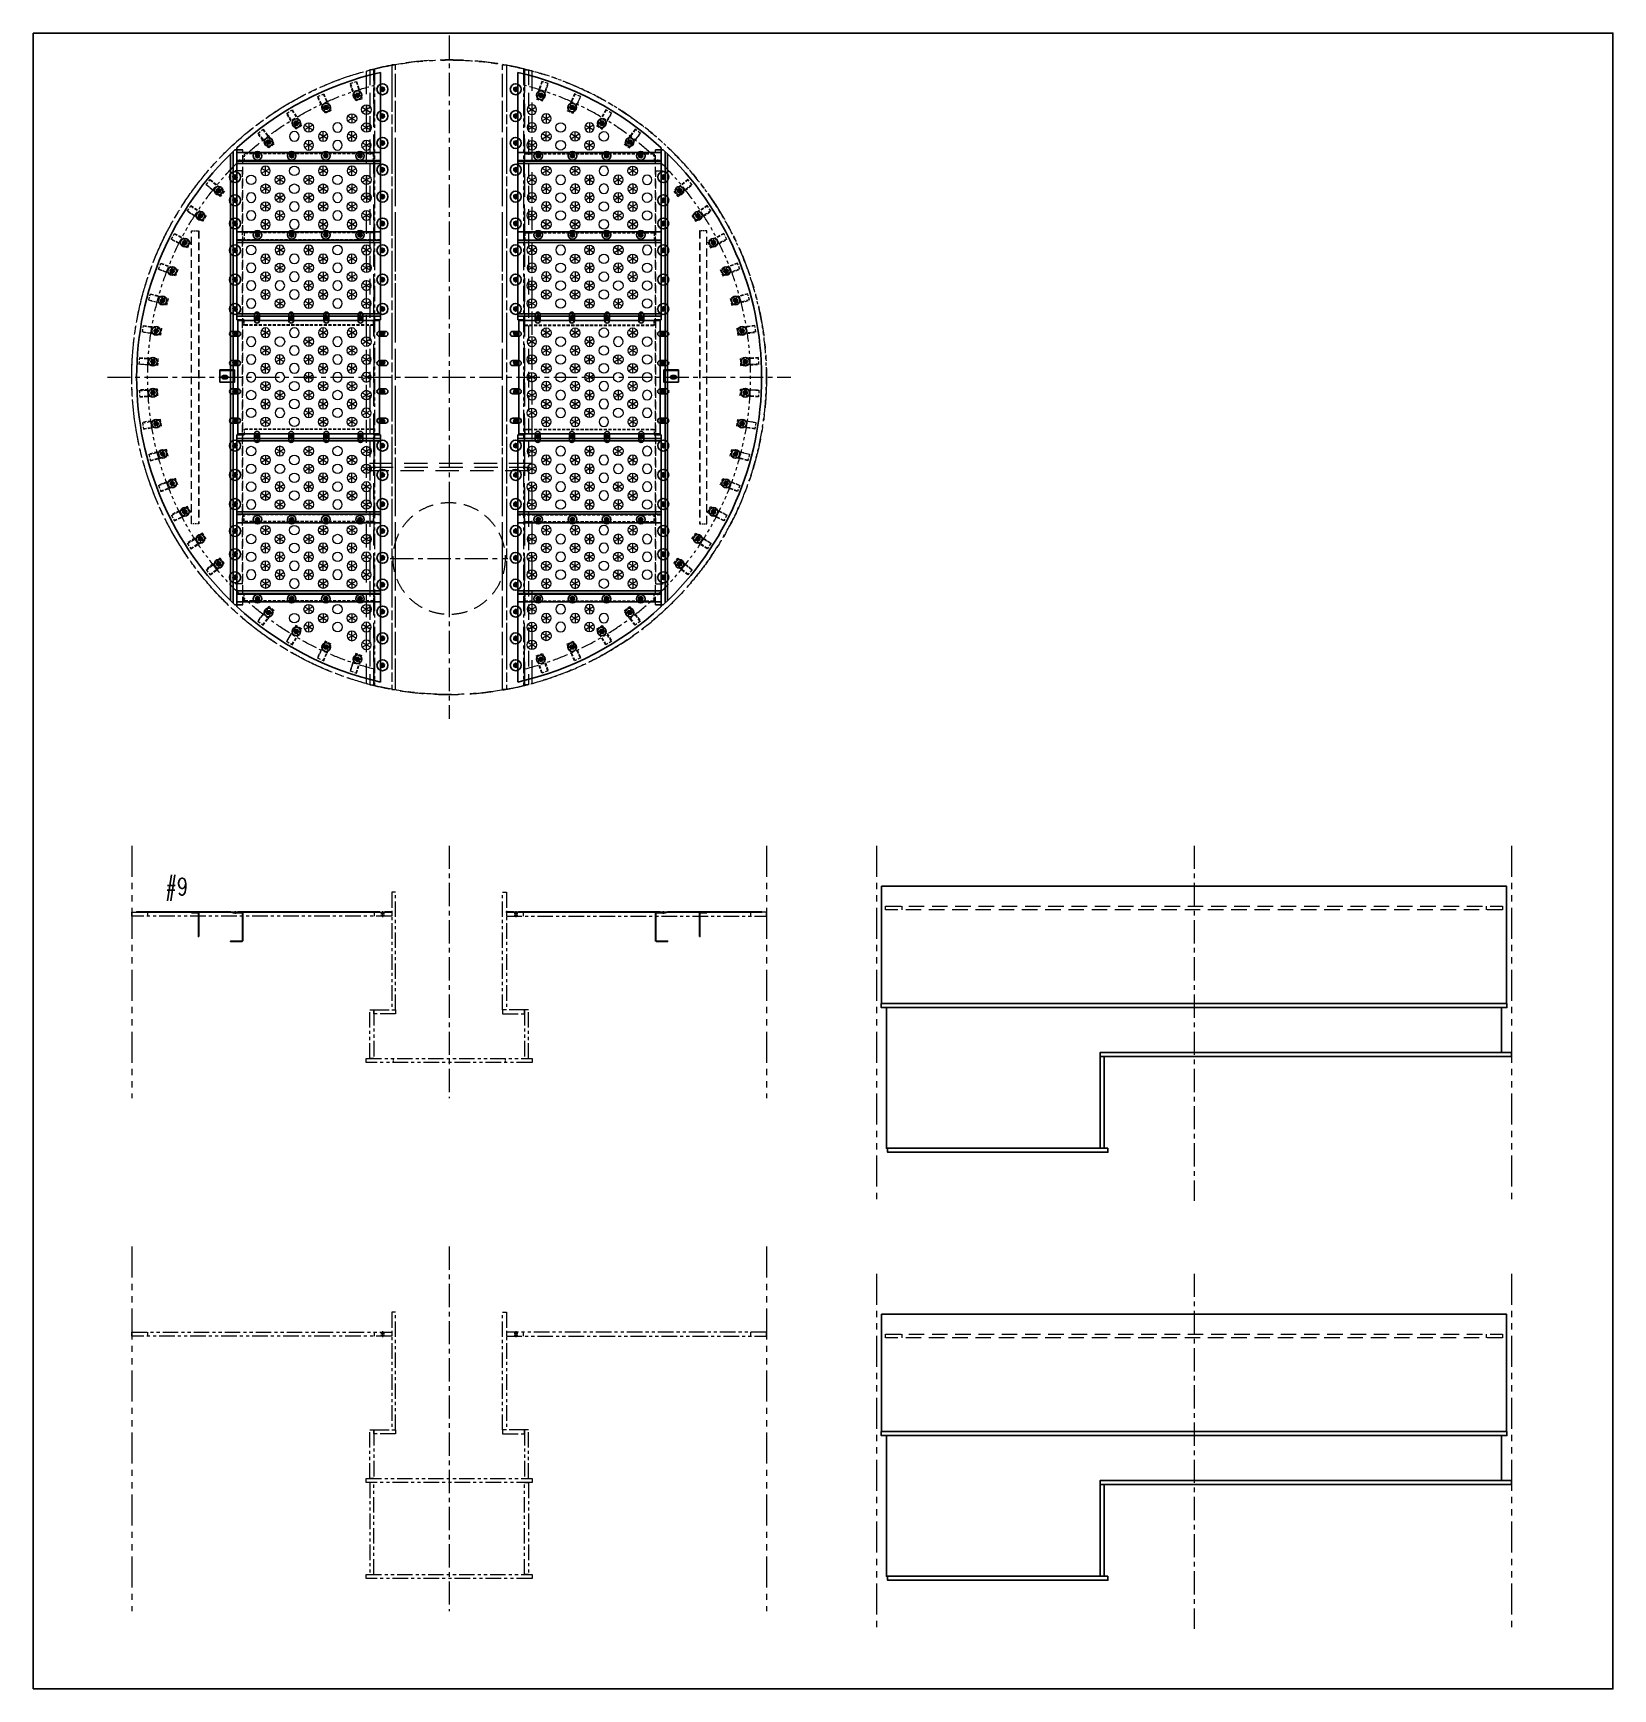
# Model space of a CAD drawing. Header units: inches. Extents: x -15980 to 45789, y -23276 to 2417.
# Drawn here: x -7244 to -773, y -12404 to -5619 of the extents above; entities that cross this region are included whole.
import ezdxf
from ezdxf.enums import TextEntityAlignment as Align

# ---------------------------------------------------------------- set-up
doc = ezdxf.new("R2010")
doc.units = ezdxf.units.IN
doc.header["$MEASUREMENT"] = 0
for name, pattern in [('CENTER', [50.8, 31.75, -6.35, 6.35, -6.35]), ('CENTERX2', [101.6, 63.5, -12.7, 12.7, -12.7]), ('HIDDEN', [9.525, 6.35, -3.175]), ('HIDDENX2', [19.05, 12.7, -6.35]), ('PHANTOMX2', [127, 63.5, -12.7, 12.7, -12.7, 12.7, -12.7])]:
    doc.linetypes.add(name, pattern=pattern)
for name, color, linetype, lineweight in [('Center line', 181, 'CENTER', 5), ('CENTER LINES', 181, 'CENTERX2', 5), ('HATCH', 130, 'PHANTOMX2', 9), ('HIDDEN', 211, 'HIDDEN', 5), ('HIDDEN LINES', 211, 'HIDDENX2', 5), ('TEXT', 2, 'Continuous', 13)]:
    doc.layers.add(name, color=color, linetype=linetype, lineweight=lineweight)
doc.styles.add('ROMANS', font='ROMANS.shx', dxfattribs={"width": 0.9, "bigfont": '@extfont2.shx'})

msp = doc.modelspace()

# ---------------------------------------------------------------- texts
at = {"layer": 'TEXT', "style": 'ROMANS', "width": 0.75}
msp.add_text('#9', height=70, dxfattribs=at).set_placement((-6701.765, -9116.194, 0), align=Align.MIDDLE_LEFT)

# ---------------------------------------------------------------- blocks, each defined once
blk = doc.blocks.new('A$Cc042e11c')
for p, q in [((65, 616), (65, 600)), ((995, 600), (995, 616)), ((1605, 600), (1605, 616)), ((2535, 616), (2535, 600))]:
    blk.add_line(p, q)
for points in [[(1065, 216), (1081, 216), (1081, 698), (1065, 698)], [(1535, 216), (1519, 216), (1519, 698), (1535, 698)], [(0, 616), (1065, 616), (1065, 600), (0, 600)], [(2600, 616), (1535, 616), (1535, 600), (2600, 600)], [(975, 216), (991, 216), (991, 16), (975, 16)], [(991, 216), (1081, 216), (1081, 200), (991, 200)], [(1609, 216), (1519, 216), (1519, 200), (1609, 200)], [(1625, 216), (1609, 216), (1609, 16), (1625, 16)], [(960, 16), (1640, 16), (1640, 0), (960, 0)]]:
    blk.add_lwpolyline(points, close=True)
at = {"layer": 'Center line', "ltscale": 0.2}
for p, q in [((1027, 620.9), (1027, 595.1)), ((1573, 620.9), (1573, 595.1))]:
    blk.add_line(p, q, dxfattribs=at)
at = {"layer": 'HIDDEN'}
for p, q in [((1021.5, 616), (1021.5, 600)), ((1032.5, 616), (1032.5, 600)), ((1567.5, 616), (1567.5, 600)), ((1578.5, 616), (1578.5, 600)), ((1070.5, 16), (1070.5, 0)), ((1529.5, 16), (1529.5, 0))]:
    blk.add_line(p, q, dxfattribs=at)
blk = doc.blocks.new('A$Cd512744c')
at = {"layer": 'HIDDEN', "ltscale": 10}
for p, q in [((67, 16), (67, 0)), ((2460.5, 16), (2460.5, 0))]:
    blk.add_line(p, q, dxfattribs=at)
blk.add_lwpolyline([(0, 16), (2527.4, 16), (2527.4, 0), (0, 0)], close=True, dxfattribs=at)
blk = doc.blocks.new('A$C335530ba')
blk.add_lwpolyline([(-2234.2, 71.4), (328.6, 71.4), (328.6, 55.4), (-2234.2, 55.4)], close=True)
blk = doc.blocks.new('A$C0152702f')
blk.add_lwpolyline([(223.1, 63.6), (-652.9, 63.6), (-652.9, 640.4), (1867.1, 640.4), (1867.1, 456.4), (223.1, 456.4)], close=True)
blk = doc.blocks.new('A$C425614e9')
for points in [[(1.4, 1090.8), (2561.4, 1090.8), (2561.4, 608.8), (1.4, 608.8)], [(897.4, 408.8), (2581.4, 408.8), (2581.4, 392.8), (897.4, 392.8)], [(897.4, 392.8), (913.4, 392.8), (913.4, 16), (897.4, 16)], [(928.4, 16), (26.4, 16), (26.4, 0), (928.4, 0)]]:
    blk.add_lwpolyline(points, close=True)
for name, p in [('A$Cd512744c', (17.7, 992.8)), ('A$C335530ba', (2234.2, 537.4)), ('A$C0152702f', (674.3, -47.6))]:
    blk.add_blockref(name, p)
blk = doc.blocks.new('A$C3762e2e1')
for p, q in [((65, 1008.8), (65, 992.8)), ((995, 992.8), (995, 1008.8)), ((1605, 992.8), (1605, 1008.8)), ((2535, 1008.8), (2535, 992.8))]:
    blk.add_line(p, q)
for points in [[(1065, 608.8), (1081, 608.8), (1081, 1090.8), (1065, 1090.8)], [(1535, 608.8), (1519, 608.8), (1519, 1090.8), (1535, 1090.8)], [(0, 1008.8), (1065, 1008.8), (1065, 992.8), (0, 992.8)], [(2600, 1008.8), (1535, 1008.8), (1535, 992.8), (2600, 992.8)], [(975, 608.8), (991, 608.8), (991, 408.8), (975, 408.8)], [(991, 608.8), (1081, 608.8), (1081, 592.8), (991, 592.8)], [(1609, 608.8), (1519, 608.8), (1519, 592.8), (1609, 592.8)], [(1625, 608.8), (1609, 608.8), (1609, 408.8), (1625, 408.8)], [(960, 408.8), (1640, 408.8), (1640, 392.8), (960, 392.8)], [(991, 392.8), (975, 392.8), (975, 16), (991, 16)], [(1609, 392.8), (1625, 392.8), (1625, 16), (1609, 16)], [(960, 16), (1640, 16), (1640, 0), (960, 0)]]:
    blk.add_lwpolyline(points, close=True)
at = {"layer": 'Center line', "ltscale": 0.2}
for p, q in [((1027, 1013.7), (1027, 987.9)), ((1573, 1013.7), (1573, 987.9))]:
    blk.add_line(p, q, dxfattribs=at)
at = {"layer": 'HIDDEN'}
for p, q in [((1021.5, 1008.8), (1021.5, 992.8)), ((1032.5, 1008.8), (1032.5, 992.8)), ((1567.5, 1008.8), (1567.5, 992.8)), ((1578.5, 1008.8), (1578.5, 992.8))]:
    blk.add_line(p, q, dxfattribs=at)
blk = doc.blocks.new('A$C4edc5b9b')
blk.add_lwpolyline([(0, 2), (30, 2), (30, 0), (0, 0)], close=True)
blk = doc.blocks.new('A$C5415b996')
blk.add_lwpolyline([(30, 0), (30, 96, 0.414214), (26, 100), (0, 100), (0, 98), (26, 98, -0.414214), (28, 96), (28, 0)], format="xyb", close=True)
blk = doc.blocks.new('A$C9f1ed8f9')
blk.add_lwpolyline([(431, 118, -0.414214), (433, 116), (433, 4, -0.414214), (431, 2), (385, 2), (385, 0), (431, 0, 0.414214), (435, 4), (435, 116, 0.414214), (431, 120), (395, 120), (385, 122), (0, 122), (0, 120), (384.8, 120), (394.8, 118)], format="xyb", close=True)
at = {"layer": 'CENTER LINES', "ltscale": 0.2}
blk.add_line((403, 125), (403, 113), dxfattribs=at)
at = {"layer": 'HIDDEN LINES', "ltscale": 0.2}
for p, q in [((397.5, 120), (397.5, 118)), ((408.5, 120), (408.5, 118))]:
    blk.add_line(p, q, dxfattribs=at)
blk.add_blockref('A$C5415b996', (225, 20))
blk = doc.blocks.new('A$Cd8bdfc00')
blk.add_lwpolyline([(0, 2), (580, 2), (580, 0), (0, 0)], close=True)
blk = doc.blocks.new('A$Cc3d1cca6')
for p, q in [((1535, 2578.6), (1535, 21.4)), ((1605, 2563.7), (1605, 36.3))]:
    blk.add_line(p, q)
at = {"ltscale": 2}
blk.add_lwpolyline([(1519, 2580), (1535, 2580), (1535, 20), (1519, 20)], close=True, dxfattribs=at)
for centre in [(1573, 2480), (1573, 2370), (1573, 2260), (1573, 2150), (1573, 2040), (1573, 1930), (1573, 1820), (1573, 1700), (1573, 1580), (1573, 1480), (1573, 1360), (1573, 1240), (1573, 1120), (1573, 1020), (1573, 900), (1573, 780), (1573, 670), (1573, 560), (1573, 450), (1573, 340), (1573, 230), (1573, 120)]:
    blk.add_circle(centre, 5.5)
for radius, start, end in [(1300, 280.41457, 79.58543), (1235, 284.2979, 75.7021)]:
    blk.add_arc((1300, 1300), radius, start, end)
at = {"layer": 'Center line', "ltscale": 0.2}
for p, q in [((1581.4, 2480), (1564.6, 2480)), ((1573, 2488.4), (1573, 2471.6)), ((1573, 2378.4), (1573, 2361.6)), ((1581.4, 2370), (1564.6, 2370)), ((1581.4, 2260), (1564.6, 2260)), ((1573, 2268.4), (1573, 2251.6)), ((1581.4, 2150), (1564.6, 2150)), ((1573, 2158.4), (1573, 2141.6)), ((1581.4, 2040), (1564.6, 2040)), ((1573, 2048.4), (1573, 2031.6)), ((1581.4, 1930), (1564.6, 1930)), ((1573, 1938.4), (1573, 1921.6)), ((1581.4, 1820), (1564.6, 1820)), ((1573, 1828.4), (1573, 1811.6)), ((1581.4, 1700), (1564.6, 1700)), ((1573, 1708.4), (1573, 1691.6)), ((1581.4, 1580), (1564.6, 1580)), ((1573, 1588.4), (1573, 1571.6)), ((1581.4, 1480), (1564.6, 1480)), ((1573, 1488.4), (1573, 1471.6)), ((1581.4, 1360), (1564.6, 1360)), ((1573, 1368.4), (1573, 1351.6)), ((1581.4, 1240), (1564.6, 1240)), ((1573, 1231.6), (1573, 1248.4)), ((1581.4, 1120), (1564.6, 1120)), ((1573, 1111.6), (1573, 1128.4)), ((1581.4, 1020), (1564.6, 1020)), ((1573, 1011.6), (1573, 1028.4)), ((1581.4, 900), (1564.6, 900)), ((1573, 891.6), (1573, 908.4)), ((1581.4, 780), (1564.6, 780)), ((1573, 771.6), (1573, 788.4)), ((1581.4, 670), (1564.6, 670)), ((1573, 661.6), (1573, 678.4)), ((1581.4, 560), (1564.6, 560)), ((1573, 551.6), (1573, 568.4)), ((1581.4, 450), (1564.6, 450)), ((1573, 441.6), (1573, 458.4)), ((1581.4, 340), (1564.6, 340)), ((1573, 331.6), (1573, 348.4)), ((1581.4, 230), (1564.6, 230)), ((1573, 221.6), (1573, 238.4)), ((1581.4, 120), (1564.6, 120)), ((1573, 111.6), (1573, 128.4))]:
    blk.add_line(p, q, dxfattribs=at)
blk = doc.blocks.new('A$Cac9da07a')
at = {"ltscale": 15}
blk.add_line((1640, 947), (960, 947), dxfattribs=at)
blk.add_lwpolyline([(960, 2554.8), (960, 45.2, 0.133085), (1640, 45.2), (1640, 2554.8, 0.133085)], format="xyb", close=True, dxfattribs=at)
blk.add_lwpolyline([(975, 916), (975, 932), (1625, 932), (1625, 916)], close=True, dxfattribs=at)
at = {"ltscale": 10}
blk.add_circle((1300, 557.2), 229.5, dxfattribs=at)
at = {"layer": 'Center line', "ltscale": 3}
for p, q in [((1300, 798.1), (1300, 316.3)), ((1059.1, 557.2), (1540.9, 557.2))]:
    blk.add_line(p, q, dxfattribs=at)
blk = doc.blocks.new('A$Ccc17b4d7')
at = {"ltscale": 15}
blk.add_lwpolyline([(1609, 2562.7), (1609, 37.3, -0.017682), (1519, 18.6), (1519, 2581.4, -0.017682)], format="xyb", close=True, dxfattribs=at)
blk = doc.blocks.new('A$C7ef7bea8')
at = {"layer": 'HIDDEN', "ltscale": 10}
for points in [[(991, 2560), (975, 2560), (975, 40), (991, 40)], [(1609, 2560), (1625, 2560), (1625, 40), (1609, 40)]]:
    blk.add_lwpolyline(points, close=True, dxfattribs=at)
at = {"layer": 'HIDDEN'}
for name in ['A$Cac9da07a', 'A$Ccc17b4d7']:
    blk.add_blockref(name, (0, 0), dxfattribs=at)
at = {"layer": 'HIDDEN', "xscale": -1}
blk.add_blockref('A$Ccc17b4d7', (2600, 0), dxfattribs=at)
blk = doc.blocks.new('A$C9978c740')
at = {"xscale": -1}
blk.add_blockref('A$Cc3d1cca6', (2600, 0), dxfattribs=at)
for name in ['A$C7ef7bea8', 'A$Cc3d1cca6']:
    blk.add_blockref(name, (0, 0))
blk = doc.blocks.new('A$C4f5cbecb')
blk.add_lwpolyline([(0, 465), (580, 465), (580, 0), (0, 0)], close=True)
blk = doc.blocks.new('A$C6a3627fe')
blk.add_circle((6.1, 6.1), 5.5)
at = {"layer": 'CENTER LINES'}
for p, q in [((0, 6.1), (12.1, 6.1)), ((6.1, 0), (6.1, 12.1))]:
    blk.add_line(p, q, dxfattribs=at)
blk = doc.blocks.new('A$C2cecf179')
for p, q in [((588, 349), (0, 349)), ((588, 339.1), (0, 339.1)), ((588, 48), (0, 48)), ((588, 38.1), (0, 38.1)), ((29, 23), (0, 23)), ((559, 23), (588, 23))]:
    blk.add_line(p, q)
blk.add_lwpolyline([(588, 23), (588, 384), (0, 384), (0, 23)])
at = {"layer": 'HIDDEN LINES'}
for p, q in [((588, 48), (0, 48)), ((559, 2), (29, 2)), ((559, 0), (29, 0)), ((559, 0), (559, 3))]:
    blk.add_line(p, q, dxfattribs=at)
at = {"layer": 'HIDDEN LINES', "ltscale": 0.5}
for p, q in [((29, 0), (29, 23)), ((559, 0), (559, 23))]:
    blk.add_line(p, q, dxfattribs=at)
for p in [(77.9, 365), (217.9, 365), (357.9, 365), (497.9, 365)]:
    blk.add_blockref('A$C6a3627fe', p)
at = {"xscale": -1}
for p in [(90, 26), (230, 26), (370, 26), (510, 26)]:
    blk.add_blockref('A$C6a3627fe', p, dxfattribs=at)
blk = doc.blocks.new('A$Caa2db43d')
for p, q in [((0, 1200), (30, 1200)), ((30, 0), (0, 0))]:
    blk.add_line(p, q)
at = {"ltscale": 5}
for p, q in [((0, 0), (0, 1200)), ((28, 1200), (28, 0)), ((30, 1200), (30, 0))]:
    blk.add_line(p, q, dxfattribs=at)
blk = doc.blocks.new('A$C2ccb66f0')
blk.add_circle((5.5, 5.5), 5.5)
blk = doc.blocks.new('A$C8bd214eb')
for p, q in [((385, 364.9), (385, 2195.1)), ((395, 355.2), (395, 2204.8)), ((435, 2212), (402.6, 2212)), ((435, 348), (402.6, 348))]:
    blk.add_line(p, q)
blk.add_circle((361, 1280), 5.5)
blk.add_arc((1280, 1280), 1280, 133.27056, 226.72944)
at = {"layer": 'HIDDEN', "ltscale": 5}
for p, q in [((435, 348), (435, 2212)), ((385, 434), (385, 2126)), ((435, 2126), (385, 2126)), ((433, 434), (433, 2126)), ((435, 434), (385, 434))]:
    blk.add_line(p, q, dxfattribs=at)
at = {"xscale": -1}
for p in [(409, 2093.9), (409, 1998.9), (409, 1903.9), (409, 1793.9), (409, 1673.9), (409, 1553.9), (409, 1453.9), (409, 1333.9)]:
    blk.add_blockref('A$C6a3627fe', p, dxfattribs=at)
for p, xscale, rotation in [((338.2, 2052), -0.9999999999999996, 117.0000000000001), ((262.6, 1949.3), -1, 123.0000000000001), ((198.2, 1839.3), -1.000000000000001, 129.0000000000001), ((145.7, 1723.2), -1, 135.0000000000002), ((105.6, 1602.2), -1, 141), ((78.3, 1477.7), -1, 147.0000000000001), ((64.3, 1351), -1, 152.9999999999999)]:
    blk.add_blockref('A$C2ccb66f0', p, dxfattribs=dict(xscale=xscale, rotation=rotation))
for name, p, rotation in [('A$C2ccb66f0', (64.3, 1209), 27.00000000000002), ('A$C6a3627fe', (409, 1226), 180), ('A$C2ccb66f0', (78.3, 1082.3), 33.00000000000002), ('A$C6a3627fe', (409, 1106), 180), ('A$C2ccb66f0', (105.6, 957.8), 38.99999999999994), ('A$C6a3627fe', (409, 1006), 180), ('A$C6a3627fe', (409, 886), 180), ('A$C2ccb66f0', (145.7, 836.8), 44.99999999999992), ('A$C6a3627fe', (409, 766), 180), ('A$C2ccb66f0', (198.2, 720.7), 50.99999999999993), ('A$C2ccb66f0', (262.6, 610.7), 56.99999999999991), ('A$C6a3627fe', (409, 656), 180), ('A$C6a3627fe', (409, 561), 180), ('A$C2ccb66f0', (338.2, 508), 62.99999999999992), ('A$C6a3627fe', (409, 466), 180)]:
    blk.add_blockref(name, p, dxfattribs=dict(rotation=rotation))
at = {"layer": 'HIDDEN'}
blk.add_blockref('A$Caa2db43d', (225, 680), dxfattribs=at)
blk = doc.blocks.new('A$Cb47aec24')
for p, q in [((588, 324), (0, 324)), ((588, 314.1), (0, 314.1))]:
    blk.add_line(p, q)
for points in [[(588, 2), (588, 359), (0, 359)], [(0, 359), (0, 2)]]:
    blk.add_lwpolyline(points)
at = {"layer": 'HIDDEN LINES'}
for p, q in [((588, 2), (0, 2)), ((29, 30), (29, 0)), ((559, 30), (29, 30)), ((559, 0), (29, 0)), ((559, 30), (559, 0))]:
    blk.add_line(p, q, dxfattribs=at)
at = {"xscale": -1}
for p in [(90.1, 340), (230.1, 340), (370.1, 340), (90.1, 15.9), (230.1, 15.9), (370.1, 15.9)]:
    blk.add_blockref('A$C6a3627fe', p, dxfattribs=at)
for p in [(498, 340), (498, 15.9)]:
    blk.add_blockref('A$C6a3627fe', p)
blk = doc.blocks.new('A$C25e64056')
blk.add_lwpolyline([(11.6, 0, -1), (11.6, 14), (22.6, 14, -1), (22.6, 0)], format="xyb", close=True)
at = {"layer": 'Center line', "ltscale": 0.2}
for p, q in [((1.5, 7), (32.6, 7)), ((11.6, 0), (11.6, 14)), ((22.6, 14), (22.6, 0))]:
    blk.add_line(p, q, dxfattribs=at)
blk = doc.blocks.new('A$Cea60fde7')
for p, q in [((60, 47), (0, 47)), ((23, 50), (23, 47)), ((33, 50), (33, 47))]:
    blk.add_line(p, q)
blk.add_lwpolyline([(60, 50), (60, 0), (0, 0), (0, 50)], close=True)
at = {"rotation": 180}
blk.add_blockref('A$C25e64056', (37.1, 27), dxfattribs=at)
blk = doc.blocks.new('A$C79996363')
for p, q in [((999, 2168.5), (999, 2528.8)), ((411, 2219.8), (411, 2168.5)), ((411, 2168.5), (999, 2168.5))]:
    blk.add_line(p, q)
blk.add_arc((1280, 1280), 1280, 102.6815, 132.75823)
at = {"layer": 'HIDDEN LINES'}
blk.add_line((970, 2165.5), (440, 2165.5), dxfattribs=at)
blk.add_lwpolyline([(970, 2165.5), (970, 2195.5), (440, 2195.5), (440, 2165.5)], dxfattribs=at)
for p, rotation in [((903.3, 2427.9), 36), ((775.8, 2377.8), 42.5), ((654.8, 2313.7), 48.99999999999997), ((541.8, 2236.3), 55.50000000000001)]:
    blk.add_blockref('A$C2ccb66f0', p, dxfattribs=dict(rotation=rotation))
at = {"xscale": -1}
for p in [(501, 2181.4), (641, 2181.4), (781, 2181.4)]:
    blk.add_blockref('A$C6a3627fe', p, dxfattribs=at)
blk.add_blockref('A$C6a3627fe', (908.9, 2181.4))
blk = doc.blocks.new('A$C25266b9a')
for name, p in [('A$C79996363', (0, 0)), ('A$C8bd214eb', (0, 0)), ('A$Cb47aec24', (411, 1841.5)), ('A$C2cecf179', (411, 1492.5)), ('A$C4f5cbecb', (415, 1047.5)), ('A$Cea60fde7', (341, 1260))]:
    blk.add_blockref(name, p)
at = {"xscale": -1}
for name, p in [('A$C79996363', (2560, 0)), ('A$Cb47aec24', (2149, 1841.5)), ('A$C8bd214eb', (2560, 0)), ('A$C2cecf179', (2149, 1492.5)), ('A$C4f5cbecb', (2145, 1047.5)), ('A$Cea60fde7', (2219, 1260))]:
    blk.add_blockref(name, p, dxfattribs=at)
at = {"xscale": -1, "rotation": 180}
for name, p in [('A$C2cecf179', (411, 1067.5)), ('A$Cb47aec24', (411, 718.5)), ('A$C79996363', (0, 2560))]:
    blk.add_blockref(name, p, dxfattribs=at)
at = {"rotation": 180}
for name, p in [('A$C2cecf179', (2149, 1067.5)), ('A$Cb47aec24', (2149, 718.5)), ('A$C79996363', (2560, 2560))]:
    blk.add_blockref(name, p, dxfattribs=at)
blk = doc.blocks.new('A$C11cce40c')
at = {"layer": 'TEXT'}
blk.add_circle((19.5, 19.5), 19.5, dxfattribs=at)
blk = doc.blocks.new('A$Ce7f1c790')
at = {"layer": 'TEXT'}
for p, q in [((2.6, 29.2), (36.4, 9.7)), ((36.4, 29.2), (2.6, 9.7)), ((19.5, 39), (19.5, 0))]:
    blk.add_line(p, q, dxfattribs=at)
blk.add_circle((19.5, 19.5), 19.5, dxfattribs=at)
blk = doc.blocks.new('A$C6de24bd3')
for name, p in [('A$Ce7f1c790', (413, 2156.5)), ('A$Ce7f1c790', (472, 2193)), ('A$Ce7f1c790', (236, 2120)), ('A$Ce7f1c790', (472, 2120)), ('A$C11cce40c', (1268, 2120)), ('A$C11cce40c', (1445, 2083.5)), ('A$C11cce40c', (1268, 2047)), ('A$Ce7f1c790', (59, 1869)), ('A$Ce7f1c790', (118, 1905.5)), ('A$Ce7f1c790', (236, 1905.5)), ('A$Ce7f1c790', (295, 1869)), ('A$Ce7f1c790', (413, 1869)), ('A$Ce7f1c790', (472, 1905.5)), ('A$Ce7f1c790', (59, 1796)), ('A$Ce7f1c790', (118, 1832.5)), ('A$Ce7f1c790', (236, 1832.5)), ('A$Ce7f1c790', (295, 1796)), ('A$Ce7f1c790', (413, 1796)), ('A$Ce7f1c790', (472, 1832.5)), ('A$C11cce40c', (1268, 1832.5)), ('A$C11cce40c', (1445, 1796)), ('A$C11cce40c', (1622, 1832.5)), ('A$C11cce40c', (1268, 1759.5)), ('A$C11cce40c', (1622, 1759.5)), ('A$C11cce40c', (1445, 1723)), ('A$Ce7f1c790', (118, 1545)), ('A$Ce7f1c790', (236, 1545)), ('A$Ce7f1c790', (472, 1545)), ('A$C11cce40c', (1268, 1545)), ('A$C11cce40c', (1445, 1581.5)), ('A$C11cce40c', (1622, 1545)), ('A$Ce7f1c790', (59, 1508.5)), ('A$Ce7f1c790', (295, 1508.5)), ('A$Ce7f1c790', (413, 1508.5)), ('A$C11cce40c', (1268, 1472)), ('A$C11cce40c', (1445, 1508.5)), ('A$C11cce40c', (1504, 1472)), ('A$C11cce40c', (1622, 1472)), ('A$Ce7f1c790', (118, 1399)), ('A$C11cce40c', (1268, 1399)), ('A$C11cce40c', (1445, 1435.5)), ('A$C11cce40c', (1622, 1399)), ('A$C11cce40c', (1445, 1279)), ('A$Ce7f1c790', (59, 1206)), ('A$Ce7f1c790', (236, 1242.5)), ('A$Ce7f1c790', (295, 1206)), ('A$Ce7f1c790', (413, 1206)), ('A$Ce7f1c790', (472, 1242.5)), ('A$C11cce40c', (1268, 1242.5)), ('A$C11cce40c', (1445, 1206)), ('A$C11cce40c', (1622, 1242.5)), ('A$C11cce40c', (1268, 1169.5)), ('A$C11cce40c', (1445, 1133)), ('A$C11cce40c', (1622, 1169.5)), ('A$Ce7f1c790', (59, 1060)), ('A$Ce7f1c790', (295, 1060)), ('A$Ce7f1c790', (413, 1060)), ('A$C11cce40c', (1268, 1096.5)), ('A$C11cce40c', (1504, 1096.5)), ('A$C11cce40c', (1622, 1096.5)), ('A$Ce7f1c790', (118, 1023.5)), ('A$Ce7f1c790', (236, 1023.5)), ('A$Ce7f1c790', (472, 1023.5)), ('A$Ce7f1c790', (59, 914)), ('A$Ce7f1c790', (295, 914)), ('A$Ce7f1c790', (413, 914)), ('A$C11cce40c', (1504, 950.5)), ('A$Ce7f1c790', (236, 794)), ('A$Ce7f1c790', (472, 794)), ('A$Ce7f1c790', (59, 757.5)), ('A$Ce7f1c790', (236, 721)), ('A$Ce7f1c790', (295, 757.5)), ('A$Ce7f1c790', (413, 757.5)), ('A$Ce7f1c790', (472, 721)), ('A$Ce7f1c790', (59, 611.5)), ('A$Ce7f1c790', (118, 575)), ('A$Ce7f1c790', (236, 575)), ('A$Ce7f1c790', (295, 611.5)), ('A$Ce7f1c790', (413, 611.5)), ('A$Ce7f1c790', (472, 575)), ('A$C11cce40c', (1268, 575)), ('A$C11cce40c', (1622, 575)), ('A$Ce7f1c790', (59, 470)), ('A$Ce7f1c790', (295, 470)), ('A$Ce7f1c790', (413, 470)), ('A$Ce7f1c790', (118, 433.5)), ('A$Ce7f1c790', (236, 433.5)), ('A$Ce7f1c790', (472, 433.5)), ('A$C11cce40c', (1445, 324)), ('A$Ce7f1c790', (59, 251)), ('A$Ce7f1c790', (295, 251)), ('A$Ce7f1c790', (413, 251)), ('A$C11cce40c', (1268, 287.5)), ('A$C11cce40c', (1445, 251)), ('A$C11cce40c', (1622, 287.5)), ('A$Ce7f1c790', (236, 146)), ('A$Ce7f1c790', (295, 109.5)), ('A$Ce7f1c790', (413, 109.5)), ('A$Ce7f1c790', (472, 146))]:
    blk.add_blockref(name, p)
at = {"xscale": -1}
for name, p in [('A$Ce7f1c790', (1189, 2193)), ('A$Ce7f1c790', (1248, 2156.5)), ('A$C11cce40c', (216, 2083.5)), ('A$C11cce40c', (393, 2120)), ('A$Ce7f1c790', (1189, 2120)), ('A$Ce7f1c790', (1425, 2120)), ('A$C11cce40c', (393, 2047)), ('A$Ce7f1c790', (1189, 1905.5)), ('A$Ce7f1c790', (1248, 1869)), ('A$Ce7f1c790', (1366, 1869)), ('A$Ce7f1c790', (1425, 1905.5)), ('A$Ce7f1c790', (1543, 1905.5)), ('A$Ce7f1c790', (1602, 1869)), ('A$C11cce40c', (39, 1832.5)), ('A$C11cce40c', (216, 1796)), ('A$C11cce40c', (393, 1832.5)), ('A$Ce7f1c790', (1189, 1832.5)), ('A$Ce7f1c790', (1248, 1796)), ('A$Ce7f1c790', (1366, 1796)), ('A$Ce7f1c790', (1425, 1832.5)), ('A$Ce7f1c790', (1543, 1832.5)), ('A$Ce7f1c790', (1602, 1796)), ('A$C11cce40c', (39, 1759.5)), ('A$C11cce40c', (393, 1759.5)), ('A$C11cce40c', (216, 1723)), ('A$C11cce40c', (39, 1545)), ('A$C11cce40c', (216, 1581.5)), ('A$C11cce40c', (393, 1545)), ('A$Ce7f1c790', (1189, 1545)), ('A$Ce7f1c790', (1425, 1545)), ('A$Ce7f1c790', (1543, 1545)), ('A$C11cce40c', (39, 1472)), ('A$C11cce40c', (157, 1472)), ('A$C11cce40c', (216, 1508.5)), ('A$C11cce40c', (393, 1472)), ('A$Ce7f1c790', (1248, 1508.5)), ('A$Ce7f1c790', (1366, 1508.5)), ('A$Ce7f1c790', (1602, 1508.5)), ('A$C11cce40c', (39, 1399)), ('A$C11cce40c', (216, 1435.5)), ('A$C11cce40c', (393, 1399)), ('A$Ce7f1c790', (1543, 1399)), ('A$C11cce40c', (216, 1279)), ('A$C11cce40c', (39, 1242.5)), ('A$C11cce40c', (216, 1206)), ('A$C11cce40c', (393, 1242.5)), ('A$Ce7f1c790', (1189, 1242.5)), ('A$Ce7f1c790', (1248, 1206)), ('A$Ce7f1c790', (1366, 1206)), ('A$Ce7f1c790', (1425, 1242.5)), ('A$Ce7f1c790', (1602, 1206)), ('A$C11cce40c', (39, 1169.5)), ('A$C11cce40c', (216, 1133)), ('A$C11cce40c', (393, 1169.5)), ('A$C11cce40c', (39, 1096.5)), ('A$C11cce40c', (157, 1096.5)), ('A$C11cce40c', (393, 1096.5)), ('A$Ce7f1c790', (1248, 1060)), ('A$Ce7f1c790', (1366, 1060)), ('A$Ce7f1c790', (1602, 1060)), ('A$Ce7f1c790', (1189, 1023.5)), ('A$Ce7f1c790', (1425, 1023.5)), ('A$Ce7f1c790', (1543, 1023.5)), ('A$C11cce40c', (157, 950.5)), ('A$Ce7f1c790', (1248, 914)), ('A$Ce7f1c790', (1366, 914)), ('A$Ce7f1c790', (1602, 914)), ('A$Ce7f1c790', (1189, 794)), ('A$Ce7f1c790', (1425, 794)), ('A$Ce7f1c790', (1189, 721)), ('A$Ce7f1c790', (1248, 757.5)), ('A$Ce7f1c790', (1366, 757.5)), ('A$Ce7f1c790', (1425, 721)), ('A$Ce7f1c790', (1602, 757.5)), ('A$C11cce40c', (39, 575)), ('A$C11cce40c', (393, 575)), ('A$Ce7f1c790', (1189, 575)), ('A$Ce7f1c790', (1248, 611.5)), ('A$Ce7f1c790', (1366, 611.5)), ('A$Ce7f1c790', (1425, 575)), ('A$Ce7f1c790', (1543, 575)), ('A$Ce7f1c790', (1602, 611.5)), ('A$Ce7f1c790', (1248, 470)), ('A$Ce7f1c790', (1366, 470)), ('A$Ce7f1c790', (1602, 470)), ('A$Ce7f1c790', (1189, 433.5)), ('A$Ce7f1c790', (1425, 433.5)), ('A$Ce7f1c790', (1543, 433.5)), ('A$C11cce40c', (216, 324)), ('A$C11cce40c', (39, 287.5)), ('A$C11cce40c', (216, 251)), ('A$C11cce40c', (393, 287.5)), ('A$Ce7f1c790', (1248, 251)), ('A$Ce7f1c790', (1366, 251)), ('A$Ce7f1c790', (1602, 251)), ('A$Ce7f1c790', (1189, 146)), ('A$Ce7f1c790', (1248, 109.5)), ('A$Ce7f1c790', (1366, 109.5)), ('A$Ce7f1c790', (1425, 146))]:
    blk.add_blockref(name, p, dxfattribs=at)
at = {"xscale": -1, "rotation": 180}
for name, p in [('A$Ce7f1c790', (295, 2122.5)), ('A$Ce7f1c790', (413, 2122.5)), ('A$Ce7f1c790', (236, 2086)), ('A$Ce7f1c790', (472, 2086)), ('A$Ce7f1c790', (59, 1981)), ('A$Ce7f1c790', (295, 1981)), ('A$Ce7f1c790', (413, 1981)), ('A$C11cce40c', (1445, 1981)), ('A$C11cce40c', (1268, 1944.5)), ('A$C11cce40c', (1445, 1908)), ('A$C11cce40c', (1622, 1944.5)), ('A$Ce7f1c790', (118, 1798.5)), ('A$Ce7f1c790', (236, 1798.5)), ('A$Ce7f1c790', (472, 1798.5)), ('A$Ce7f1c790', (59, 1762)), ('A$Ce7f1c790', (295, 1762)), ('A$Ce7f1c790', (413, 1762)), ('A$Ce7f1c790', (118, 1657)), ('A$Ce7f1c790', (236, 1657)), ('A$Ce7f1c790', (472, 1657)), ('A$C11cce40c', (1268, 1657)), ('A$C11cce40c', (1622, 1657)), ('A$Ce7f1c790', (59, 1620.5)), ('A$Ce7f1c790', (295, 1620.5)), ('A$Ce7f1c790', (413, 1620.5)), ('A$Ce7f1c790', (236, 1511)), ('A$Ce7f1c790', (472, 1511)), ('A$Ce7f1c790', (59, 1474.5)), ('A$Ce7f1c790', (236, 1438)), ('A$Ce7f1c790', (295, 1474.5)), ('A$Ce7f1c790', (413, 1474.5)), ('A$Ce7f1c790', (472, 1438)), ('A$Ce7f1c790', (59, 1318)), ('A$Ce7f1c790', (295, 1318)), ('A$Ce7f1c790', (413, 1318)), ('A$C11cce40c', (1504, 1281.5)), ('A$Ce7f1c790', (59, 1172)), ('A$Ce7f1c790', (118, 1208.5)), ('A$Ce7f1c790', (236, 1208.5)), ('A$Ce7f1c790', (295, 1172)), ('A$Ce7f1c790', (413, 1172)), ('A$Ce7f1c790', (472, 1208.5)), ('A$Ce7f1c790', (236, 1135.5)), ('A$Ce7f1c790', (472, 1135.5)), ('A$C11cce40c', (1445, 1099)), ('A$Ce7f1c790', (59, 1026)), ('A$Ce7f1c790', (295, 1026)), ('A$Ce7f1c790', (413, 1026)), ('A$C11cce40c', (1268, 1062.5)), ('A$C11cce40c', (1445, 1026)), ('A$C11cce40c', (1622, 1062.5)), ('A$Ce7f1c790', (236, 989.5)), ('A$Ce7f1c790', (472, 989.5)), ('A$C11cce40c', (1268, 989.5)), ('A$C11cce40c', (1445, 953)), ('A$C11cce40c', (1622, 989.5)), ('A$Ce7f1c790', (118, 833)), ('A$C11cce40c', (1268, 833)), ('A$C11cce40c', (1622, 833)), ('A$C11cce40c', (1268, 760)), ('A$C11cce40c', (1445, 796.5)), ('A$C11cce40c', (1504, 760)), ('A$C11cce40c', (1622, 760)), ('A$Ce7f1c790', (59, 723.5)), ('A$Ce7f1c790', (118, 687)), ('A$Ce7f1c790', (236, 687)), ('A$Ce7f1c790', (295, 723.5)), ('A$Ce7f1c790', (413, 723.5)), ('A$Ce7f1c790', (472, 687)), ('A$C11cce40c', (1268, 687)), ('A$C11cce40c', (1445, 723.5)), ('A$C11cce40c', (1622, 687)), ('A$C11cce40c', (1445, 650.5)), ('A$C11cce40c', (1445, 509)), ('A$Ce7f1c790', (59, 436)), ('A$Ce7f1c790', (295, 436)), ('A$Ce7f1c790', (413, 436)), ('A$C11cce40c', (1268, 472.5)), ('A$C11cce40c', (1445, 436)), ('A$C11cce40c', (1622, 472.5)), ('A$Ce7f1c790', (59, 363)), ('A$Ce7f1c790', (118, 399.5)), ('A$Ce7f1c790', (236, 399.5)), ('A$Ce7f1c790', (295, 363)), ('A$Ce7f1c790', (413, 363)), ('A$Ce7f1c790', (472, 399.5)), ('A$C11cce40c', (1268, 399.5)), ('A$C11cce40c', (1622, 399.5)), ('A$Ce7f1c790', (118, 326.5)), ('A$Ce7f1c790', (236, 326.5)), ('A$Ce7f1c790', (472, 326.5)), ('A$C11cce40c', (1268, 185)), ('A$C11cce40c', (1445, 148.5)), ('A$Ce7f1c790', (236, 112)), ('A$Ce7f1c790', (413, 75.5)), ('A$Ce7f1c790', (472, 112)), ('A$C11cce40c', (1268, 112)), ('A$Ce7f1c790', (472, 39))]:
    blk.add_blockref(name, p, dxfattribs=at)
at = {"rotation": 180}
for name, p in [('A$Ce7f1c790', (1248, 2122.5)), ('A$Ce7f1c790', (1366, 2122.5)), ('A$Ce7f1c790', (1189, 2086)), ('A$Ce7f1c790', (1425, 2086)), ('A$C11cce40c', (216, 1981)), ('A$Ce7f1c790', (1248, 1981)), ('A$Ce7f1c790', (1366, 1981)), ('A$Ce7f1c790', (1602, 1981)), ('A$C11cce40c', (39, 1944.5)), ('A$C11cce40c', (216, 1908)), ('A$C11cce40c', (393, 1944.5)), ('A$Ce7f1c790', (1189, 1798.5)), ('A$Ce7f1c790', (1425, 1798.5)), ('A$Ce7f1c790', (1543, 1798.5)), ('A$Ce7f1c790', (1248, 1762)), ('A$Ce7f1c790', (1366, 1762)), ('A$Ce7f1c790', (1602, 1762)), ('A$C11cce40c', (39, 1657)), ('A$C11cce40c', (393, 1657)), ('A$Ce7f1c790', (1189, 1657)), ('A$Ce7f1c790', (1425, 1657)), ('A$Ce7f1c790', (1543, 1657)), ('A$Ce7f1c790', (1248, 1620.5)), ('A$Ce7f1c790', (1366, 1620.5)), ('A$Ce7f1c790', (1602, 1620.5)), ('A$Ce7f1c790', (1189, 1511)), ('A$Ce7f1c790', (1425, 1511)), ('A$Ce7f1c790', (1189, 1438)), ('A$Ce7f1c790', (1248, 1474.5)), ('A$Ce7f1c790', (1366, 1474.5)), ('A$Ce7f1c790', (1425, 1438)), ('A$Ce7f1c790', (1602, 1474.5)), ('A$Ce7f1c790', (1248, 1318)), ('A$Ce7f1c790', (1366, 1318)), ('A$Ce7f1c790', (1602, 1318)), ('A$C11cce40c', (157, 1281.5)), ('A$Ce7f1c790', (1189, 1208.5)), ('A$Ce7f1c790', (1248, 1172)), ('A$Ce7f1c790', (1366, 1172)), ('A$Ce7f1c790', (1425, 1208.5)), ('A$Ce7f1c790', (1543, 1208.5)), ('A$Ce7f1c790', (1602, 1172)), ('A$C11cce40c', (216, 1099)), ('A$Ce7f1c790', (1189, 1135.5)), ('A$Ce7f1c790', (1425, 1135.5)), ('A$C11cce40c', (39, 1062.5)), ('A$C11cce40c', (216, 1026)), ('A$C11cce40c', (393, 1062.5)), ('A$Ce7f1c790', (1248, 1026)), ('A$Ce7f1c790', (1366, 1026)), ('A$Ce7f1c790', (1602, 1026)), ('A$C11cce40c', (39, 989.5)), ('A$C11cce40c', (216, 953)), ('A$C11cce40c', (393, 989.5)), ('A$Ce7f1c790', (1189, 989.5)), ('A$Ce7f1c790', (1425, 989.5)), ('A$C11cce40c', (39, 833)), ('A$C11cce40c', (393, 833)), ('A$Ce7f1c790', (1543, 833)), ('A$C11cce40c', (39, 760)), ('A$C11cce40c', (157, 760)), ('A$C11cce40c', (216, 796.5)), ('A$C11cce40c', (393, 760)), ('A$C11cce40c', (39, 687)), ('A$C11cce40c', (216, 723.5)), ('A$C11cce40c', (393, 687)), ('A$Ce7f1c790', (1189, 687)), ('A$Ce7f1c790', (1248, 723.5)), ('A$Ce7f1c790', (1366, 723.5)), ('A$Ce7f1c790', (1425, 687)), ('A$Ce7f1c790', (1543, 687)), ('A$Ce7f1c790', (1602, 723.5)), ('A$C11cce40c', (216, 650.5)), ('A$C11cce40c', (216, 509)), ('A$C11cce40c', (39, 472.5)), ('A$C11cce40c', (216, 436)), ('A$C11cce40c', (393, 472.5)), ('A$Ce7f1c790', (1248, 436)), ('A$Ce7f1c790', (1366, 436)), ('A$Ce7f1c790', (1602, 436)), ('A$C11cce40c', (39, 399.5)), ('A$C11cce40c', (393, 399.5)), ('A$Ce7f1c790', (1189, 399.5)), ('A$Ce7f1c790', (1248, 363)), ('A$Ce7f1c790', (1366, 363)), ('A$Ce7f1c790', (1425, 399.5)), ('A$Ce7f1c790', (1543, 399.5)), ('A$Ce7f1c790', (1602, 363)), ('A$Ce7f1c790', (1189, 326.5)), ('A$Ce7f1c790', (1425, 326.5)), ('A$Ce7f1c790', (1543, 326.5)), ('A$C11cce40c', (216, 148.5)), ('A$C11cce40c', (393, 185)), ('A$C11cce40c', (393, 112)), ('A$Ce7f1c790', (1189, 112)), ('A$Ce7f1c790', (1248, 75.5)), ('A$Ce7f1c790', (1425, 112)), ('A$Ce7f1c790', (1189, 39))]:
    blk.add_blockref(name, p, dxfattribs=at)
blk = doc.blocks.new('A$C180E2B9A')
at = {"transparency": 33554585}
blk.add_lwpolyline([(10, 0, -1), (10, 20), (35, 20, -1), (35, 0), (10, 0)], format="xyb", dxfattribs=at)
at = {"color": 2, "transparency": 33554585}
blk.add_lwpolyline([(27.1, 4), (31.7, 12), (27.1, 20), (17.9, 20), (13.3, 12), (17.9, 4)], close=True, dxfattribs=at)
for radius in [7.3, 4.19]:
    blk.add_circle((22.5, 12), radius, dxfattribs=at)
at = {"layer": 'HATCH', "transparency": 33554585}
blk.add_arc((22.5, 12), 5, 290.00003, 200.00003, dxfattribs=at)
blk = doc.blocks.new('A$C06B83E83')
at = {"color": 2, "transparency": 33554585}
blk.add_lwpolyline([(31.1, 19), (23.8, 13.4), (15.2, 16.8), (13.9, 26), (21.2, 31.6), (29.8, 28.2)], close=True, dxfattribs=at)
at = {"ltscale": 0.5, "transparency": 33554585}
blk.add_circle((22.5, 22.5), 22.5, dxfattribs=at)
at = {"color": 2, "transparency": 33554585}
for radius in [7.3, 4.19]:
    blk.add_circle((22.5, 22.5), radius, dxfattribs=at)
at = {"layer": 'HATCH', "transparency": 33554585}
blk.add_arc((22.5, 22.5), 5, 78.04974, 348.04974, dxfattribs=at)
blk = doc.blocks.new('A$C6a1ac27a')
at = {"color": 2, "transparency": 33554585}
blk.add_lwpolyline([(26.1, 21), (18.8, 26.6), (10.2, 23.2), (8.9, 14), (16.2, 8.4), (24.8, 11.8)], close=True, dxfattribs=at)
at = {"ltscale": 0.5, "transparency": 33554585}
blk.add_circle((17.5, 17.5), 17.5, dxfattribs=at)
at = {"color": 2, "transparency": 33554585}
for radius in [7.3, 4.19]:
    blk.add_circle((17.5, 17.5), radius, dxfattribs=at)
at = {"layer": 'HATCH', "transparency": 33554585}
blk.add_arc((17.5, 17.5), 5, 11.95057, 281.95057, dxfattribs=at)
blk = doc.blocks.new('A$C9178737d')
at = {"color": 2, "transparency": 33554559}
blk.add_lwpolyline([(25.5, 15.4), (17.5, 10.8), (9.5, 15.4), (9.5, 24.6), (17.5, 29.2), (25.5, 24.6)], close=True, dxfattribs=at)
at = {"transparency": 33554559}
blk.add_circle((17.5, 20), 17.5, dxfattribs=at)
at = {"color": 2, "transparency": 33554559}
for radius in [7.3, 4.19]:
    blk.add_circle((17.5, 20), radius, dxfattribs=at)
at = {"layer": 'CENTER LINES', "linetype": 'CENTER', "ltscale": 0.2, "transparency": 33554559}
for p, q in [((9.4, 20), (25.6, 20)), ((17.5, 28.1), (17.5, 11.9))]:
    blk.add_line(p, q, dxfattribs=at)
at = {"layer": 'HATCH', "transparency": 33554559}
blk.add_arc((17.5, 20), 5, 70, 340, dxfattribs=at)
at = {"layer": 'HIDDEN', "linetype": 'HIDDEN', "ltscale": 2, "transparency": 33554559}
for p, q in [((31.5, 75), (3.5, 75)), ((3.5, 75), (3.5, 0)), ((5.5, 75), (5.5, 0)), ((29.5, 75), (29.5, 0)), ((31.5, 0), (31.5, 75)), ((3.5, 0), (31.5, 0))]:
    blk.add_line(p, q, dxfattribs=at)
at = {"layer": 'HIDDEN LINES', "linetype": 'HIDDEN', "ltscale": 0.5, "transparency": 33554559}
blk.add_circle((17.5, 20), 5.25, dxfattribs=at)
blk = doc.blocks.new('A$Cd467a7eb')
for name, p, xscale, rotation in [('A$C9178737d', (789.4, 2306.8), -1, 24.49999999442918), ('A$C9178737d', (916.4, 2354.1), -1, 17.99941761599803), ('A$C9178737d', (668.5, 2245.5), -1, 30.99999878664822), ('A$C9178737d', (555.4, 2170.9), -1, 37.49999999403025), ('A$C6a1ac27a', (746.5, 2137.2), -1, 180), ('A$C6a1ac27a', (886.5, 2137.2), -1, 180), ('A$C6a1ac27a', (1896.5, 2137.2), -1, 180), ('A$C6a1ac27a', (2036.5, 2137.2), -1, 180), ('A$C9178737d', (351.3, 1977.8), -1, 51.00047745128113), ('A$C9178737d', (276.3, 1877.7), -1, 57.00047745128103), ('A$C9178737d', (212.2, 1770.3), -1, 63.00047745128109), ('A$C6a1ac27a', (746.5, 1813.2), -1, 180), ('A$C6a1ac27a', (886.5, 1813.2), -1, 180), ('A$C6a1ac27a', (1896.5, 1813.2), -1, 180), ('A$C6a1ac27a', (2036.5, 1813.2), -1, 180), ('A$C9178737d', (159.6, 1656.7), -0.9999999999999997, 69.00047745128106), ('A$C9178737d', (119.2, 1538.4), -1, 75.00047745128113), ('A$C9178737d', (91.4, 1416.4), -0.9999999999999998, 81.00047745128113), ('A$C9178737d', (76.5, 1292.2), -1, 87.00047745128117), ('A$C9178737d', (2461.4, 1132.2), -0.9999999999999993, 267.0004774512812), ('A$C9178737d', (2446.5, 1008), -1, 261.0004774512811), ('A$C9178737d', (2418.8, 886), -0.9999999999999993, 255.0004774512811), ('A$C9178737d', (2378.4, 767.6), -0.9999999999999999, 249.000477451281), ('A$C9178737d', (2325.8, 654.1), -0.9999999999999992, 243.0004774512811), ('A$C9178737d', (2261.7, 546.7), -0.9999999999999988, 237.0004774512811), ('A$C9178737d', (2186.7, 446.5), -1, 231.0004774512811), ('A$C9178737d', (1982.6, 253.5), -1, 217.4999999940302), ('A$C9178737d', (1869.5, 178.8), -1, 210.9999987866482), ('A$C9178737d', (1621.6, 70.2), -1.000000000000001, 197.999417615998), ('A$C9178737d', (1748.6, 117.5), -1, 204.4999999944292)]:
    blk.add_blockref(name, p, dxfattribs=dict(xscale=xscale, rotation=rotation))
at = {"ltscale": 6}
for name, p, rotation in [('A$C06B83E83', (973.5, 2369.7), 359.9996870075435), ('A$C06B83E83', (973.5, 2259.7), 359.9996870075435), ('A$C06B83E83', (973.5, 2149.7), 359.9996870075435), ('A$C06B83E83', (369.5, 2009.7), 359.9996870075435), ('A$C06B83E83', (973.5, 2039.7), 359.9996870075435), ('A$C06B83E83', (973.5, 1929.7), 359.9996870075435), ('A$C06B83E83', (369.5, 1914.7), 359.9996870075435), ('A$C06B83E83', (369.5, 1819.7), 359.9996870075435), ('A$C06B83E83', (973.5, 1819.7), 359.9996870075435), ('A$C06B83E83', (369.5, 1709.7), 359.9996870075435), ('A$C06B83E83', (973.5, 1709.7), 359.9996870075435), ('A$C06B83E83', (369.5, 1589.7), 359.9996870075435), ('A$C06B83E83', (973.5, 1589.7), 359.9996870075435), ('A$C06B83E83', (369.5, 1469.7), 359.9996870075435), ('A$C06B83E83', (973.5, 1469.7), 359.9996870075435), ('A$C180E2B9A', (472, 1479.2), 270), ('A$C180E2B9A', (612, 1479.2), 270), ('A$C180E2B9A', (1622, 1479.2), 270), ('A$C180E2B9A', (1762, 1479.2), 270), ('A$C180E2B9A', (1018.5, 1164.2), 180), ('A$C180E2B9A', (2168.5, 1164.2), 180), ('A$C180E2B9A', (1018.5, 1044.2), 180), ('A$C180E2B9A', (2168.5, 1044.2), 180), ('A$C180E2B9A', (776, 945.2), 90), ('A$C180E2B9A', (916, 945.2), 90), ('A$C06B83E83', (1564.5, 954.7), 179.9996870075435), ('A$C180E2B9A', (1926, 945.2), 90), ('A$C180E2B9A', (2066, 945.2), 90), ('A$C06B83E83', (2168.5, 954.7), 179.9996870075435), ('A$C06B83E83', (1564.5, 834.7), 179.9996870075435), ('A$C06B83E83', (2168.5, 834.7), 179.9996870075435), ('A$C06B83E83', (1564.5, 714.7), 179.9996870075435), ('A$C06B83E83', (2168.5, 714.7), 179.9996870075435), ('A$C06B83E83', (1564.5, 604.7), 179.9996870075435), ('A$C06B83E83', (2168.5, 604.7), 179.9996870075435), ('A$C06B83E83', (1564.5, 494.7), 179.9996870075435), ('A$C06B83E83', (2168.5, 509.7), 179.9996870075435), ('A$C06B83E83', (2168.5, 414.7), 179.9996870075435), ('A$C06B83E83', (1564.5, 384.7), 179.9996870075435), ('A$C06B83E83', (1564.5, 274.7), 179.9996870075435), ('A$C06B83E83', (1564.5, 164.7), 179.9996870075435), ('A$C06B83E83', (1564.5, 54.7), 179.9996870075435)]:
    blk.add_blockref(name, p, dxfattribs=dict(at, rotation=rotation))
for name, p, xscale, rotation in [('A$C06B83E83', (1564.5, 2369.7), -0.9999999999999993, 0.0003129924565126175), ('A$C06B83E83', (1564.5, 2259.7), -0.9999999999999993, 0.0003129924565126175), ('A$C06B83E83', (1564.5, 2149.7), -0.9999999999999993, 0.0003129924565126175), ('A$C06B83E83', (1564.5, 2039.7), -0.9999999999999993, 0.0003129924565126175), ('A$C06B83E83', (2168.5, 2009.7), -0.9999999999999993, 0.0003129924565126175), ('A$C06B83E83', (1564.5, 1929.7), -0.9999999999999993, 0.0003129924565126175), ('A$C06B83E83', (2168.5, 1914.7), -0.9999999999999993, 0.0003129924565126175), ('A$C06B83E83', (1564.5, 1819.7), -0.9999999999999993, 0.0003129924565126175), ('A$C06B83E83', (2168.5, 1819.7), -0.9999999999999993, 0.0003129924565126175), ('A$C06B83E83', (1564.5, 1709.7), -0.9999999999999993, 0.0003129924565126175), ('A$C06B83E83', (2168.5, 1709.7), -0.9999999999999993, 0.0003129924565126175), ('A$C06B83E83', (1564.5, 1589.7), -0.9999999999999993, 0.0003129924565126175), ('A$C06B83E83', (2168.5, 1589.7), -0.9999999999999993, 0.0003129924565126175), ('A$C06B83E83', (1564.5, 1469.7), -0.9999999999999993, 0.0003129924565126175), ('A$C06B83E83', (2168.5, 1469.7), -0.9999999999999993, 0.0003129924565126175), ('A$C180E2B9A', (776, 1479.2), -1.000000000000001, 90), ('A$C180E2B9A', (916, 1479.2), -1.000000000000001, 90), ('A$C180E2B9A', (1926, 1479.2), -1.000000000000001, 90), ('A$C180E2B9A', (2066, 1479.2), -1.000000000000001, 90), ('A$C180E2B9A', (369.5, 1164.2), -1, 180), ('A$C180E2B9A', (1519.5, 1164.2), -1, 180), ('A$C180E2B9A', (369.5, 1044.2), -1, 180), ('A$C180E2B9A', (1519.5, 1044.2), -1, 180), ('A$C06B83E83', (369.5, 954.7), -0.9999999999999987, 180.0003129924566), ('A$C180E2B9A', (472, 945.2), -1, 270), ('A$C180E2B9A', (612, 945.2), -1, 270), ('A$C06B83E83', (973.5, 954.7), -0.9999999999999987, 180.0003129924566), ('A$C180E2B9A', (1622, 945.2), -1, 270), ('A$C180E2B9A', (1762, 945.2), -1, 270), ('A$C06B83E83', (369.5, 834.7), -0.9999999999999987, 180.0003129924566), ('A$C06B83E83', (973.5, 834.7), -0.9999999999999987, 180.0003129924566), ('A$C06B83E83', (369.5, 714.7), -0.9999999999999987, 180.0003129924566), ('A$C06B83E83', (973.5, 714.7), -0.9999999999999987, 180.0003129924566), ('A$C06B83E83', (369.5, 604.7), -0.9999999999999987, 180.0003129924566), ('A$C06B83E83', (973.5, 604.7), -0.9999999999999987, 180.0003129924566), ('A$C06B83E83', (369.5, 509.7), -0.9999999999999987, 180.0003129924566), ('A$C06B83E83', (973.5, 494.7), -0.9999999999999987, 180.0003129924566), ('A$C06B83E83', (369.5, 414.7), -0.9999999999999987, 180.0003129924566), ('A$C06B83E83', (973.5, 384.7), -0.9999999999999987, 180.0003129924566), ('A$C06B83E83', (973.5, 274.7), -0.9999999999999987, 180.0003129924566), ('A$C06B83E83', (973.5, 164.7), -0.9999999999999987, 180.0003129924566), ('A$C06B83E83', (973.5, 54.7), -0.9999999999999987, 180.0003129924566)]:
    blk.add_blockref(name, p, dxfattribs=dict(at, xscale=xscale, rotation=rotation))
for name, p, rotation in [('A$C9178737d', (1621.6, 2354.1), 342.000582384002), ('A$C9178737d', (1748.6, 2306.8), 335.5000000055708), ('A$C9178737d', (1869.5, 2245.5), 329.0000012133518), ('A$C9178737d', (1982.6, 2170.9), 322.5000000059698), ('A$C6a1ac27a', (501.5, 2137.2), 180), ('A$C6a1ac27a', (641.5, 2137.2), 180), ('A$C6a1ac27a', (1651.5, 2137.2), 180), ('A$C6a1ac27a', (1791.5, 2137.2), 180), ('A$C9178737d', (2186.7, 1977.8), 308.9995225487189), ('A$C9178737d', (2261.7, 1877.7), 302.9995225487189), ('A$C6a1ac27a', (501.5, 1813.2), 180), ('A$C6a1ac27a', (641.5, 1813.2), 180), ('A$C6a1ac27a', (1651.5, 1813.2), 180), ('A$C6a1ac27a', (1791.5, 1813.2), 180), ('A$C9178737d', (2325.8, 1770.3), 296.9995225487189), ('A$C9178737d', (2378.4, 1656.7), 290.9995225487189), ('A$C9178737d', (2418.8, 1538.4), 284.9995225487189), ('A$C9178737d', (2446.5, 1416.4), 278.9995225487189), ('A$C9178737d', (2461.4, 1292.2), 272.9995225487188), ('A$C9178737d', (76.5, 1132.2), 92.99952254871882), ('A$C9178737d', (91.4, 1008), 98.99952254871887), ('A$C9178737d', (119.2, 886), 104.9995225487189), ('A$C9178737d', (159.6, 767.6), 110.999522548719), ('A$C9178737d', (212.2, 654.1), 116.9995225487189), ('A$C9178737d', (276.3, 546.7), 122.9995225487189), ('A$C9178737d', (351.3, 446.5), 128.9995225487188), ('A$C9178737d', (555.4, 253.5), 142.5000000059698), ('A$C9178737d', (668.5, 178.8), 149.0000012133518), ('A$C9178737d', (789.4, 117.5), 155.5000000055708), ('A$C9178737d', (916.4, 70.2), 162.000582384002)]:
    blk.add_blockref(name, p, dxfattribs=dict(rotation=rotation))
for p in [(369.5, 1380.2), (1519.5, 1380.2), (369.5, 1260.2), (1519.5, 1260.2)]:
    blk.add_blockref('A$C180E2B9A', p, dxfattribs=at)
at = {"ltscale": 6, "xscale": -1}
for p in [(1018.5, 1380.2), (2168.5, 1380.2), (1018.5, 1260.2), (2168.5, 1260.2)]:
    blk.add_blockref('A$C180E2B9A', p, dxfattribs=at)
at = {"xscale": -1}
for p in [(501.5, 611.2), (641.5, 611.2), (1651.5, 611.2), (1791.5, 611.2), (501.5, 287.2), (641.5, 287.2), (1651.5, 287.2), (1791.5, 287.2)]:
    blk.add_blockref('A$C6a1ac27a', p, dxfattribs=at)
for p in [(746.5, 611.2), (886.5, 611.2), (1896.5, 611.2), (2036.5, 611.2), (746.5, 287.2), (886.5, 287.2), (1896.5, 287.2), (2036.5, 287.2)]:
    blk.add_blockref('A$C6a1ac27a', p)

# ---------------------------------------------------------------- linework, layer by layer
msp.add_line((-7243.646, -5619.098), (-7243.646, -12403.667))
msp.add_lwpolyline([(-7243.646, -12403.667), (-772.506, -12403.667), (-772.506, -5619.098), (-7243.646, -5619.098)])
at = {"layer": 'Center line', "ltscale": 3}
for p, q in [((-5539.589, -5629.203), (-5539.589, -8429.203)), ((-6939.589, -7029.203), (-4139.589, -7029.203)), ((-5539.589, -8948.726), (-5539.589, -9983.717)), ((-2488.263, -8948.726), (-2488.263, -10403.348)), ((-5539.589, -10591.449), (-5539.589, -12085.347)), ((-2488.263, -10702.466), (-2488.263, -12157.088))]:
    msp.add_line(p, q, dxfattribs=at)
at = {"layer": 'HATCH', "ltscale": 2}
for p, q in [((-6839.589, -8948.726), (-6839.589, -9983.717)), ((-4239.589, -8948.726), (-4239.589, -9983.717)), ((-3788.263, -8948.726), (-3788.263, -10403.348)), ((-1188.263, -8948.726), (-1188.263, -10403.348)), ((-6839.589, -10591.449), (-6839.589, -12085.347)), ((-4239.589, -10591.449), (-4239.589, -12085.347)), ((-3788.263, -10702.466), (-3788.263, -12157.088)), ((-1188.263, -10702.466), (-1188.263, -12157.088))]:
    msp.add_line(p, q, dxfattribs=at)
msp.add_circle((-5539.589, -7029.203), 1300, dxfattribs=at)

# ---------------------------------------------------------------- block references
for name, p in [('A$C25266b9a', (-6819.589, -8309.203)), ('A$Cd467a7eb', (-6808.584, -8241.371)), ('A$C6de24bd3', (-6370.089, -8145.203)), ('A$C425614e9', (-3769.683, -10204.642)), ('A$C9f1ed8f9', (-6819.589, -9341.301)), ('A$Cd8bdfc00', (-6404.589, -9221.301)), ('A$C4edc5b9b', (-5804.589, -9221.301)), ('A$C425614e9', (-3769.683, -11958.382))]:
    msp.add_blockref(name, p)
at = {"xscale": -1}
for name, p in [('A$C4edc5b9b', (-5274.589, -9221.301)), ('A$Cd8bdfc00', (-4674.589, -9221.301)), ('A$C9f1ed8f9', (-4259.589, -9341.301))]:
    msp.add_blockref(name, p, dxfattribs=at)
at = {"layer": 'HATCH', "ltscale": 2}
for name, p in [('A$C9978c740', (-6839.589, -8329.203)), ('A$Cc042e11c', (-6839.589, -9837.301)), ('A$C3762e2e1', (-6839.589, -11951.062))]:
    msp.add_blockref(name, p, dxfattribs=at)

msp.set_redraw_order([(e.dxf.handle, doc.entitydb.next_handle()) for e in msp.query("TEXT MTEXT ATTDEF DIMENSION ARC_DIMENSION")])  # texts and dimensions are drawn at this point

doc.saveas('drawing.dxf')
